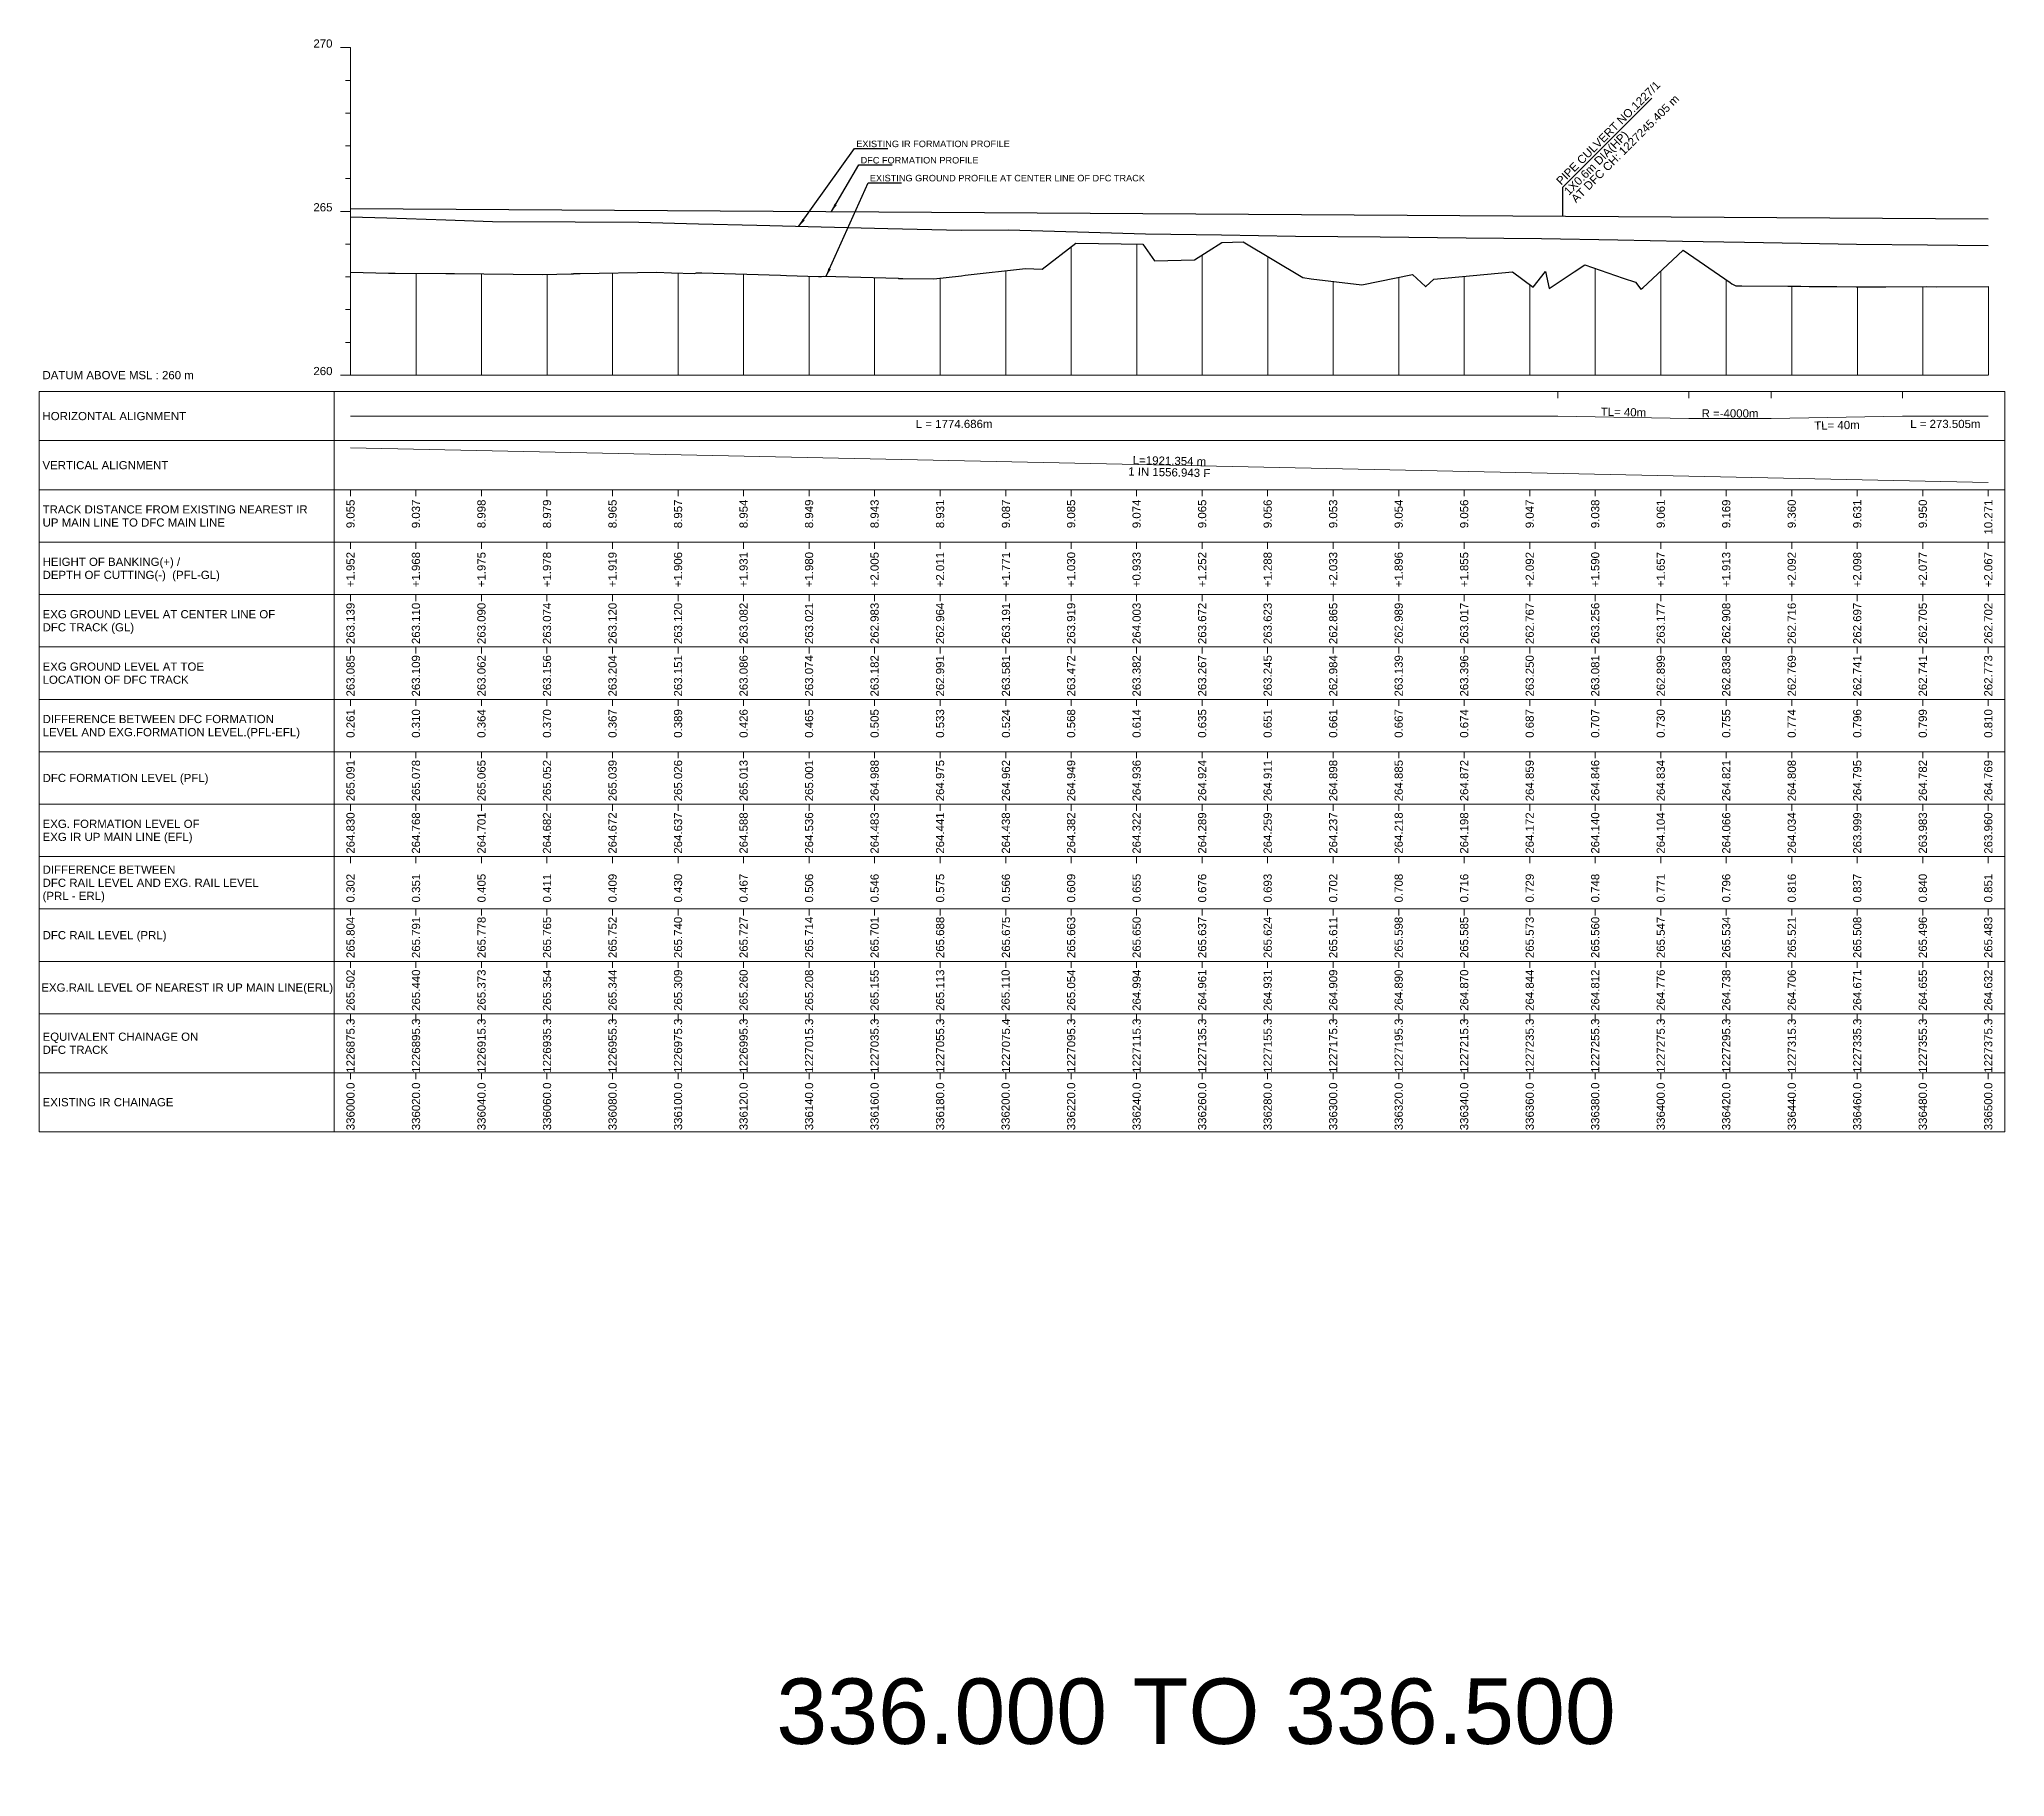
# Model space of a CAD drawing. Header units: metres. Extents: x 30905 to 43495, y -2428 to -1873.
# Drawn here: x 33905 to 34505, y -2428 to -1897 of the extents above; entities that cross this region are included whole.
import ezdxf
from ezdxf.enums import TextEntityAlignment as Align

# ---------------------------------------------------------------- set-up
doc = ezdxf.new("R2010")
doc.units = ezdxf.units.M
doc.header["$MEASUREMENT"] = 0
for name, color, linetype, lineweight in [('LS CUT FILL', 10, 'Continuous', 0), ('LS DATUM', 7, 'Continuous', 0), ('LS DATUM X', 7, 'Continuous', 0), ('LS DATUM Y', 7, 'Continuous', 0), ('LS DIFF. EXG.RL & PRO. RL', 10, 'Continuous', 0), ('LS DIFF. PFL & EFL', 10, 'Continuous', 0), ('LS EXG FL', 7, 'Continuous', 0), ('LS EXG GL', 7, 'Continuous', 0), ('LS EXG GL AT PRO TOE', 7, 'Continuous', 0), ('LS EXG IR CH', 7, 'Continuous', 0), ('LS EXG RL', 7, 'Continuous', 0), ('LS EXG. FL', 7, 'Continuous', 0), ('LS EXG. GL', 7, 'Continuous', 0), ('LS EXG. GL AT PRO. TOE', 7, 'Continuous', 0), ('LS EXG. IR CH', 7, 'Continuous', 0), ('LS EXG. RL', 7, 'Continuous', 0), ('LS FRAME', 7, 'Continuous', 0), ('LS HORIZONTAL ALIGNMENT', 10, 'Continuous', 0), ('LS PFL-EFL', 10, 'Continuous', 0), ('LS PRL-ERL', 10, 'Continuous', 0), ('LS PRO FL', 10, 'Continuous', 0), ('LS PRO. CUT & FILL', 10, 'Continuous', 0), ('LS PRO. DFCC CH', 10, 'Continuous', 0), ('LS PRO. FL', 10, 'Continuous', 0), ('LS PRO. RL', 10, 'Continuous', 0), ('LS PROFILE EXG FL', 7, 'Continuous', 25), ('LS PROFILE EXG GL', 7, 'Continuous', 30), ('LS PROFILE PRO FL', 1, 'Continuous', 30), ('LS TICKS', 7, 'Continuous', 0), ('LS TRACK CENTER', 10, 'Continuous', 0), ("LS TRACK CENTER's", 10, 'Continuous', 0), ('LS VERTICAL ALIGNMENT', 10, 'Continuous', 0), ('Profile Grid', 7, 'Continuous', 0)]:
    doc.layers.add(name, color=color, linetype=linetype, lineweight=lineweight)
doc.layers.add('LS DRAIN CULVERT', color=10, linetype='Continuous')
doc.layers.add('ref text', color=3, linetype='Continuous')
doc.styles.get("Standard").update_dxf_attribs({"font": 'arial.ttf'})
doc.styles.add('Style-Arial', font='arial.ttf')
doc.styles.add('StyleArial', font='arial.ttf')
doc.dimstyles.get("Standard").update_dxf_attribs({"dimtxt": 5, "dimasz": 0.18, "dimexe": 0.18, "dimexo": 0.0625, "dimgap": 0.09, "dimtad": 0, "dimtih": 1, "dimtoh": 1, "dimdec": 4, "dimzin": 0, "dimdsep": 46, "dimtxsty": 'Standard', "dimcen": 0.09, "dimadec": 0, "dimazin": 0, "dimtfac": 1, "dimtdec": 4, "dimtofl": 0, "dimtmove": 0, "dimatfit": 3, "dimfxl": 1, "dimtolj": 1, "dimtzin": 0, "dimarcsym": 0})

msp = doc.modelspace()

# ---------------------------------------------------------------- texts
at = {"layer": 'LS CUT FILL', "lineweight": 0, "style": 'Style-Arial'}
for s, p in [('+1.952', (34000, -2054)), ('+1.968', (34019.98, -2054)), ('+1.975', (34039.98, -2054)), ('+1.978', (34059.99, -2054)), ('+1.919', (34079.99, -2054)), ('+1.906', (34100, -2054)), ('+1.931', (34120, -2054)), ('+1.980', (34140, -2054)), ('+2.005', (34160, -2054)), ('+2.011', (34179.99, -2054)), ('+1.771', (34200.11, -2054)), ('+1.030', (34219.99, -2054)), ('+0.933', (34239.99, -2054)), ('+1.252', (34260, -2054)), ('+1.288', (34280, -2054)), ('+2.033', (34300, -2054)), ('+1.896', (34320, -2054)), ('+1.855', (34340, -2054)), ('+2.092', (34360, -2054)), ('+1.590', (34380, -2054)), ('+1.657', (34400, -2054)), ('+1.913', (34420, -2054)), ('+2.092', (34439.99, -2054)), ('+2.098', (34460, -2054)), ('+2.077', (34480, -2054)), ('+2.067', (34500.01, -2054))]:
    msp.add_text(s, height=2.5, rotation=90, dxfattribs=at).set_placement(p, align=Align.MIDDLE_RIGHT)
at = {"layer": 'LS DATUM', "color": 7, "style": 'StyleArial'}
msp.add_text('DATUM ABOVE MSL : 260 m', height=2.5, rotation=0.00003, dxfattribs=at).set_placement((33905.97, -2000), align=Align.MIDDLE_LEFT)
at = {"layer": 'LS DATUM Y', "color": 7, "lineweight": 0, "style": 'Style-Arial'}
for s, p in [('270', (33994.5, -1900)), ('270', (33994.5, -1900)), ('265', (33994.5, -1950)), ('260', (33994.5, -2000))]:
    msp.add_text(s, height=2.5, dxfattribs=at).set_placement(p, align=Align.RIGHT)
at = {"layer": 'LS DIFF. EXG.RL & PRO. RL', "color": 10, "style": 'StyleArial'}
for s, p in [('DIFFERENCE BETWEEN ', (33906, -2151)), ('DFC RAIL LEVEL AND EXG. RAIL LEVEL ', (33906, -2155)), ('(PRL - ERL)', (33906, -2159))]:
    msp.add_text(s, height=2.5, rotation=0.00003, dxfattribs=at).set_placement(p, align=Align.MIDDLE_LEFT)
at = {"layer": 'LS DIFF. PFL & EFL', "color": 10, "style": 'StyleArial'}
for s, p in [('DIFFERENCE BETWEEN DFC FORMATION ', (33906, -2105)), ('LEVEL AND EXG.FORMATION LEVEL.(PFL-EFL)', (33906, -2109))]:
    msp.add_text(s, height=2.5, rotation=0.00003, dxfattribs=at).set_placement(p, align=Align.MIDDLE_LEFT)
at = {"layer": 'LS DRAIN CULVERT'}
for s, p in [('PIPE CULVERT NO.1227/1', (34369.61, -1942.13)), ('AT DFC CH: 1227245.405 m', (34374.16, -1947.57)), ('1X0.6m DIA(HP)', (34371.96, -1945.28))]:
    msp.add_text(s, height=2.5, rotation=44.95988, dxfattribs=at).set_placement(p)
at = {"layer": 'LS EXG FL', "style": 'StyleArial'}
for s, p in [('EXG. FORMATION LEVEL OF', (33906, -2137)), ('EXG IR UP MAIN LINE (EFL)', (33906, -2141))]:
    msp.add_text(s, height=2.5, rotation=0.00003, dxfattribs=at).set_placement(p, align=Align.MIDDLE_LEFT)
at = {"layer": 'LS EXG GL', "lineweight": 0, "style": 'Style-Arial'}
for s, p in [('263.139', (34000, -2069.5)), ('263.110', (34019.98, -2069.5)), ('263.090', (34039.98, -2069.5)), ('263.074', (34059.99, -2069.5)), ('263.120', (34079.99, -2069.5)), ('263.120', (34100, -2069.5)), ('263.082', (34120, -2069.5)), ('263.021', (34140, -2069.5)), ('262.983', (34160, -2069.5)), ('262.964', (34179.99, -2069.5)), ('263.191', (34200.11, -2069.5)), ('263.919', (34219.99, -2069.5)), ('264.003', (34239.99, -2069.5)), ('263.672', (34260, -2069.5)), ('263.623', (34280, -2069.5)), ('262.865', (34300, -2069.5)), ('262.989', (34320, -2069.5)), ('263.017', (34340, -2069.5)), ('262.767', (34360, -2069.5)), ('263.256', (34380, -2069.5)), ('263.177', (34400, -2069.5)), ('262.908', (34420, -2069.5)), ('262.716', (34439.99, -2069.5)), ('262.697', (34460, -2069.5)), ('262.705', (34480, -2069.5)), ('262.702', (34500.01, -2069.5))]:
    msp.add_text(s, height=2.5, rotation=90, dxfattribs=at).set_placement(p, align=Align.MIDDLE_RIGHT)
at = {"layer": 'LS EXG GL AT PRO TOE', "color": 7, "style": 'StyleArial'}
for s, p in [('EXG GROUND LEVEL AT TOE', (33906, -2089)), ('LOCATION OF DFC TRACK', (33906, -2093))]:
    msp.add_text(s, height=2.5, rotation=0.00003, dxfattribs=at).set_placement(p, align=Align.MIDDLE_LEFT)
at = {"layer": 'LS EXG IR CH', "style": 'Style-Arial'}
for s, p in [('336000.0', (34000, -2216)), ('336020.0', (34020, -2216)), ('336040.0', (34040, -2216)), ('336060.0', (34060, -2216)), ('336080.0', (34080, -2216)), ('336100.0', (34100, -2216)), ('336120.0', (34120, -2216)), ('336140.0', (34140, -2216)), ('336160.0', (34160, -2216)), ('336180.0', (34180, -2216)), ('336200.0', (34200, -2216)), ('336220.0', (34220, -2216)), ('336240.0', (34240, -2216)), ('336260.0', (34260, -2216)), ('336280.0', (34280, -2216)), ('336300.0', (34300, -2216)), ('336320.0', (34320, -2216)), ('336340.0', (34340, -2216)), ('336360.0', (34360, -2216)), ('336380.0', (34380, -2216)), ('336400.0', (34400, -2216)), ('336420.0', (34420, -2216)), ('336440.0', (34440, -2216)), ('336460.0', (34460, -2216)), ('336480.0', (34480, -2216)), ('336500.0', (34500, -2216))]:
    msp.add_text(s, height=2.5, rotation=90, dxfattribs=at).set_placement(p, align=Align.MIDDLE_RIGHT)
at = {"layer": 'LS EXG RL', "style": 'Style-Arial'}
for s, p in [('265.502', (34000, -2181.5)), ('265.440', (34020, -2181.5)), ('265.373', (34040, -2181.5)), ('265.354', (34060, -2181.5)), ('265.344', (34080, -2181.5)), ('265.309', (34100, -2181.5)), ('265.260', (34120, -2181.5)), ('265.208', (34140, -2181.5)), ('265.155', (34160, -2181.5)), ('265.113', (34180, -2181.5)), ('265.110', (34200, -2181.5)), ('265.054', (34220, -2181.5)), ('264.994', (34240, -2181.5)), ('264.961', (34260, -2181.5)), ('264.931', (34280, -2181.5)), ('264.909', (34300, -2181.5)), ('264.890', (34320, -2181.5)), ('264.870', (34340, -2181.5)), ('264.844', (34360, -2181.5)), ('264.812', (34380, -2181.5)), ('264.776', (34400, -2181.5)), ('264.738', (34420, -2181.5)), ('264.706', (34440, -2181.5)), ('264.671', (34460, -2181.5)), ('264.655', (34480, -2181.5)), ('264.632', (34500, -2181.5))]:
    msp.add_text(s, height=2.5, rotation=90, dxfattribs=at).set_placement(p, align=Align.MIDDLE_RIGHT)
at = {"layer": 'LS EXG. FL'}
for s, p in [('264.830', (34000, -2133.5)), ('264.768', (34019.98, -2133.5)), ('264.701', (34039.98, -2133.5)), ('264.682', (34059.99, -2133.5)), ('264.672', (34079.99, -2133.5)), ('264.637', (34100, -2133.5)), ('264.588', (34120, -2133.5)), ('264.536', (34140, -2133.5)), ('264.483', (34160, -2133.5)), ('264.441', (34179.99, -2133.5)), ('264.438', (34200.09, -2133.5)), ('264.382', (34219.99, -2133.5)), ('264.322', (34239.99, -2133.5)), ('264.289', (34260, -2133.5)), ('264.259', (34280, -2133.5)), ('264.237', (34300, -2133.5)), ('264.218', (34320, -2133.5)), ('264.198', (34340, -2133.5)), ('264.172', (34360, -2133.5)), ('264.140', (34380, -2133.5)), ('264.104', (34400, -2133.5)), ('264.066', (34420.01, -2133.5)), ('264.034', (34440, -2133.5)), ('263.999', (34460.01, -2133.5)), ('263.983', (34480.01, -2133.5)), ('263.960', (34500.01, -2133.5))]:
    msp.add_text(s, height=2.5, rotation=90, dxfattribs=at).set_placement(p, align=Align.MIDDLE_RIGHT)
at = {"layer": 'LS EXG. GL', "color": 7, "style": 'StyleArial'}
for s, p in [('EXG GROUND LEVEL AT CENTER LINE OF ', (33906, -2073)), ('DFC TRACK (GL)', (33906, -2077))]:
    msp.add_text(s, height=2.5, rotation=0.00003, dxfattribs=at).set_placement(p, align=Align.MIDDLE_LEFT)
at = {"layer": 'LS EXG. GL AT PRO. TOE'}
for s, p in [('263.085', (34000, -2085.5)), ('263.109', (34019.98, -2085.5)), ('263.062', (34039.98, -2085.5)), ('263.156', (34059.99, -2085.5)), ('263.204', (34079.99, -2085.5)), ('263.151', (34100, -2085.5)), ('263.086', (34120, -2085.5)), ('263.074', (34140, -2085.5)), ('263.182', (34160, -2085.5)), ('262.991', (34179.99, -2085.5)), ('263.581', (34200.11, -2085.5)), ('263.472', (34219.99, -2085.5)), ('263.382', (34239.99, -2085.5)), ('263.267', (34260, -2085.5)), ('263.245', (34280, -2085.5)), ('262.984', (34300, -2085.5)), ('263.139', (34320, -2085.5)), ('263.396', (34340, -2085.5)), ('263.250', (34360, -2085.5)), ('263.081', (34380, -2085.5)), ('262.899', (34400, -2085.5)), ('262.838', (34420, -2085.5)), ('262.769', (34439.99, -2085.5)), ('262.741', (34460, -2085.5)), ('262.741', (34480, -2085.5)), ('262.773', (34500.01, -2085.5))]:
    msp.add_text(s, height=2.5, rotation=90, dxfattribs=at).set_placement(p, align=Align.MIDDLE_RIGHT)
at = {"layer": 'LS EXG. IR CH', "style": 'StyleArial'}
msp.add_text('EXISTING IR CHAINAGE', height=2.5, rotation=0.00003, dxfattribs=at).set_placement((33906, -2222), align=Align.MIDDLE_LEFT)
at = {"layer": 'LS EXG. RL', "style": 'StyleArial'}
msp.add_text('EXG.RAIL LEVEL OF NEAREST IR UP MAIN LINE(ERL)', height=2.5, rotation=0.00003, dxfattribs=at).set_placement((33905.61, -2187), align=Align.MIDDLE_LEFT)
at = {"layer": 'LS HORIZONTAL ALIGNMENT', "style": 'StyleArial'}
msp.add_text('HORIZONTAL ALIGNMENT', height=2.5, rotation=0.00003, dxfattribs=at).set_placement((33905.97, -2012.5), align=Align.MIDDLE_LEFT)
at = {"layer": 'LS HORIZONTAL ALIGNMENT', "lineweight": 0, "char_height": 2.5, "attachment_point": 5, "line_spacing_factor": 0.6, "style": 'Style-Arial'}
for insert, rotation in [((34388.62, -2011.31), 358.87214), ((34453.8, -2015.31), 1.12786)]:
    msp.add_mtext('TL= 40m', dxfattribs=dict(at, insert=insert, rotation=rotation))
for s, insert in [('L = 1774.686m', (34184.29, -2014.92)), ('R =-4000m', (34421.17, -2011.7)), ('L = 273.505m', (34486.89, -2014.92))]:
    msp.add_mtext(s, dxfattribs=dict(at, insert=insert))
at = {"layer": 'LS PFL-EFL'}
for s, p in [('0.261', (34000, -2102)), ('0.310', (34019.98, -2102)), ('0.364', (34039.98, -2102)), ('0.370', (34059.99, -2102)), ('0.367', (34079.99, -2102)), ('0.389', (34100, -2102)), ('0.426', (34120, -2102)), ('0.465', (34140, -2102)), ('0.505', (34160, -2102)), ('0.533', (34179.99, -2102)), ('0.524', (34200.11, -2102)), ('0.568', (34219.99, -2102)), ('0.614', (34239.99, -2102)), ('0.635', (34260, -2102)), ('0.651', (34280, -2102)), ('0.661', (34300, -2102)), ('0.667', (34320, -2102)), ('0.674', (34340, -2102)), ('0.687', (34360, -2102)), ('0.707', (34380, -2102)), ('0.730', (34400, -2102)), ('0.755', (34420, -2102)), ('0.774', (34439.99, -2102)), ('0.796', (34460, -2102)), ('0.799', (34480, -2102)), ('0.810', (34500.01, -2102))]:
    msp.add_text(s, height=2.5, rotation=90, dxfattribs=at).set_placement(p, align=Align.MIDDLE_RIGHT)
at = {"layer": 'LS PRL-ERL'}
for s, p in [('0.302', (34001.25, -2161)), ('0.351', (34021.25, -2161)), ('0.405', (34041.25, -2161)), ('0.411', (34061.25, -2161)), ('0.409', (34081.25, -2161)), ('0.430', (34101.25, -2161)), ('0.467', (34121.25, -2161)), ('0.506', (34141.25, -2161)), ('0.546', (34161.25, -2161)), ('0.575', (34181.25, -2161)), ('0.566', (34201.35, -2161)), ('0.609', (34221.25, -2161)), ('0.655', (34241.25, -2161)), ('0.676', (34261.25, -2161)), ('0.693', (34281.25, -2161)), ('0.702', (34301.25, -2161)), ('0.708', (34321.25, -2161)), ('0.716', (34341.25, -2161)), ('0.729', (34361.25, -2161)), ('0.748', (34381.25, -2161)), ('0.771', (34401.25, -2161)), ('0.796', (34421.25, -2161)), ('0.816', (34441.25, -2161)), ('0.837', (34461.25, -2161)), ('0.840', (34481.25, -2161)), ('0.851', (34501.25, -2161))]:
    msp.add_text(s, height=2.5, rotation=90, dxfattribs=at).set_placement(p)
at = {"layer": 'LS PRO FL', "lineweight": 0, "style": 'Style-Arial'}
for s, p in [('265.091', (34000, -2117.5)), ('265.078', (34019.98, -2117.5)), ('265.065', (34039.98, -2117.5)), ('265.052', (34059.99, -2117.5)), ('265.039', (34079.99, -2117.5)), ('265.026', (34100, -2117.5)), ('265.013', (34120, -2117.5)), ('265.001', (34140, -2117.5)), ('264.988', (34160, -2117.5)), ('264.975', (34179.99, -2117.5)), ('264.962', (34200.11, -2117.5)), ('264.949', (34219.99, -2117.5)), ('264.936', (34239.99, -2117.5)), ('264.924', (34260, -2117.5)), ('264.911', (34280, -2117.5)), ('264.898', (34300, -2117.5)), ('264.885', (34320, -2117.5)), ('264.872', (34340, -2117.5)), ('264.859', (34360, -2117.5)), ('264.846', (34380, -2117.5)), ('264.834', (34400, -2117.5)), ('264.821', (34420, -2117.5)), ('264.808', (34439.99, -2117.5)), ('264.795', (34460, -2117.5)), ('264.782', (34480, -2117.5)), ('264.769', (34500.01, -2117.5))]:
    msp.add_text(s, height=2.5, rotation=90, dxfattribs=at).set_placement(p, align=Align.MIDDLE_RIGHT)
at = {"layer": 'LS PRO. CUT & FILL', "color": 10, "style": 'StyleArial'}
for s, p in [('HEIGHT OF BANKING(+) /', (33906, -2057)), ('DEPTH OF CUTTING(-)  (PFL-GL)', (33906, -2061))]:
    msp.add_text(s, height=2.5, rotation=0.00003, dxfattribs=at).set_placement(p, align=Align.MIDDLE_LEFT)
at = {"layer": 'LS PRO. DFCC CH', "color": 10, "style": 'Style-Arial'}
for s, p in [('EQUIVALENT CHAINAGE ON ', (33906, -2202)), ('DFC TRACK', (33906, -2206))]:
    msp.add_text(s, height=2.5, rotation=0.00003, dxfattribs=at).set_placement(p, align=Align.MIDDLE_LEFT)
at = {"layer": 'LS PRO. DFCC CH'}
for s, p in [('1226875.3', (34001.25, -2213)), ('1226895.3', (34021.25, -2213)), ('1226915.3', (34041.25, -2213)), ('1226935.3', (34061.25, -2213)), ('1226955.3', (34081.25, -2213)), ('1226975.3', (34101.25, -2213)), ('1226995.3', (34121.25, -2213)), ('1227015.3', (34141.25, -2213)), ('1227035.3', (34161.25, -2213)), ('1227055.3', (34181.25, -2213)), ('1227075.4', (34201.35, -2213)), ('1227095.3', (34221.25, -2213)), ('1227115.3', (34241.25, -2213)), ('1227135.3', (34261.25, -2213)), ('1227155.3', (34281.25, -2213)), ('1227175.3', (34301.25, -2213)), ('1227195.3', (34321.25, -2213)), ('1227215.3', (34341.25, -2213)), ('1227235.3', (34361.25, -2213)), ('1227255.3', (34381.25, -2213)), ('1227275.3', (34401.25, -2213)), ('1227295.3', (34421.25, -2213)), ('1227315.3', (34441.25, -2213)), ('1227335.3', (34461.25, -2213)), ('1227355.3', (34481.25, -2213)), ('1227375.3', (34501.25, -2213))]:
    msp.add_text(s, height=2.5, rotation=90, dxfattribs=at).set_placement(p)
at = {"layer": 'LS PRO. FL', "color": 10, "style": 'StyleArial'}
msp.add_text('DFC FORMATION LEVEL (PFL) ', height=2.5, rotation=0.00003, dxfattribs=at).set_placement((33906, -2123), align=Align.MIDDLE_LEFT)
at = {"layer": 'LS PRO. RL'}
for s, p in [('265.804', (34001.25, -2178)), ('265.791', (34021.25, -2178)), ('265.778', (34041.25, -2178)), ('265.765', (34061.25, -2178)), ('265.752', (34081.25, -2178)), ('265.740', (34101.25, -2178)), ('265.727', (34121.25, -2178)), ('265.714', (34141.25, -2178)), ('265.701', (34161.25, -2178)), ('265.688', (34181.25, -2178)), ('265.675', (34201.35, -2178)), ('265.663', (34221.25, -2178)), ('265.650', (34241.25, -2178)), ('265.637', (34261.25, -2178)), ('265.624', (34281.25, -2178)), ('265.611', (34301.25, -2178)), ('265.598', (34321.25, -2178)), ('265.585', (34341.25, -2178)), ('265.573', (34361.25, -2178)), ('265.560', (34381.25, -2178)), ('265.547', (34401.25, -2178)), ('265.534', (34421.25, -2178)), ('265.521', (34441.25, -2178)), ('265.508', (34461.25, -2178)), ('265.496', (34481.25, -2178)), ('265.483', (34501.25, -2178))]:
    msp.add_text(s, height=2.5, rotation=90, dxfattribs=at).set_placement(p)
at = {"layer": 'LS PRO. RL', "color": 10, "style": 'StyleArial'}
msp.add_text('DFC RAIL LEVEL (PRL)', height=2.5, rotation=0.00003, dxfattribs=at).set_placement((33906, -2171), align=Align.MIDDLE_LEFT)
at = {"layer": 'LS PROFILE EXG FL', "color": 7, "linetype": 'Continuous', "lineweight": 0, "style": 'Style-Arial'}
msp.add_text('EXISTING IR FORMATION PROFILE', height=2, dxfattribs=at).set_placement((34154.41, -1930.39))
at = {"layer": 'LS PROFILE EXG GL', "color": 7, "lineweight": 0, "style": 'Style-Arial'}
msp.add_text('EXISTING GROUND PROFILE AT CENTER LINE OF DFC TRACK', height=2, dxfattribs=at).set_placement((34158.56, -1940.85, 0))
at = {"layer": 'LS PROFILE PRO FL', "style": 'Style-Arial'}
msp.add_text(' DFC FORMATION PROFILE', height=2, dxfattribs=at).set_placement((34154.96, -1935.38, 0))
at = {"layer": 'LS TRACK CENTER'}
for s, p in [('9.055', (34000, -2038)), ('9.037', (34019.98, -2038)), ('8.998', (34039.98, -2038)), ('8.979', (34059.99, -2038)), ('8.965', (34079.99, -2038)), ('8.957', (34100, -2038)), ('8.954', (34120, -2038)), ('8.949', (34140, -2038)), ('8.943', (34160, -2038)), ('8.931', (34179.99, -2038)), ('9.087', (34200.11, -2038)), ('9.085', (34219.99, -2038)), ('9.074', (34239.99, -2038)), ('9.065', (34260, -2038)), ('9.056', (34280, -2038)), ('9.053', (34300, -2038)), ('9.054', (34320, -2038)), ('9.056', (34340, -2038)), ('9.047', (34360, -2038)), ('9.038', (34380, -2038)), ('9.061', (34400, -2038)), ('9.169', (34420, -2038)), ('9.360', (34439.99, -2038)), ('9.631', (34460, -2038)), ('9.950', (34480, -2038)), ('10.271', (34500.01, -2038))]:
    msp.add_text(s, height=2.5, rotation=90, dxfattribs=at).set_placement(p, align=Align.MIDDLE_RIGHT)
at = {"layer": "LS TRACK CENTER's", "color": 10, "style": 'StyleArial'}
for s, p in [('TRACK DISTANCE FROM EXISTING NEAREST IR ', (33906, -2041)), ('UP MAIN LINE TO DFC MAIN LINE', (33906, -2045))]:
    msp.add_text(s, height=2.5, rotation=0.00003, dxfattribs=at).set_placement(p, align=Align.MIDDLE_LEFT)
at = {"layer": 'LS VERTICAL ALIGNMENT', "style": 'StyleArial'}
msp.add_text('VERTICAL ALIGNMENT', height=2.5, rotation=0.00003, dxfattribs=at).set_placement((33905.97, -2027.5), align=Align.MIDDLE_LEFT)
at = {"layer": 'LS VERTICAL ALIGNMENT', "lineweight": 0, "insert": (34250, -2027.92), "char_height": 2.5, "attachment_point": 5, "rotation": 358.79698, "line_spacing_factor": 0.84, "style": 'Style-Arial'}
msp.add_mtext('L=1921.354 m\\P1 IN 1556.943 F', dxfattribs=at)
at = {"layer": 'ref text', "color": 3, "insert": (34130, -2418.23), "char_height": 20, "width": 256.3165, "attachment_point": 7, "bg_fill": 3, "box_fill_scale": 1.5, "bg_fill_color": 256, "bg_fill_transparency": 0}
msp.add_mtext('\\pxt8;336.000 TO 336.500', dxfattribs=at)

# ---------------------------------------------------------------- linework, layer by layer
at = {"layer": 'LS DATUM X', "color": 7, "linetype": 'Continuous', "lineweight": 0}
msp.add_line((34000, -2000), (34500.01, -2000), dxfattribs=at)
at = {"layer": 'LS DATUM Y', "color": 7, "linetype": 'Continuous', "lineweight": 0}
for p, q in [((33997, -1900), (34000, -1900)), ((33997, -1900), (34000, -1900)), ((34000, -2000), (34000, -1900)), ((33998.5, -1910), (34000, -1910)), ((33998.5, -1920), (34000, -1920)), ((33998.5, -1930), (34000, -1930)), ((33998.5, -1940), (34000, -1940)), ((33997, -1950), (34000, -1950)), ((33998.5, -1960), (34000, -1960)), ((33998.5, -1970), (34000, -1970)), ((33998.5, -1980), (34000, -1980)), ((33998.5, -1990), (34000, -1990)), ((33997, -2000), (34000, -2000))]:
    msp.add_line(p, q, dxfattribs=at)
at = {"layer": 'LS DRAIN CULVERT'}
msp.add_lwpolyline([(34397.32, -1915.41), (34370, -1942.74), (34370, -1951.47)], dxfattribs=at)
at = {"layer": 'LS FRAME'}
for points in [[(33995, -2231), (33905, -2231), (33905, -2005)], [(33905, -2005), (33995, -2005)], [(33995, -2020), (33905, -2020)], [(33995, -2035), (33905, -2035)], [(33995, -2051), (33905, -2051)], [(33905, -2051), (33995, -2051)], [(33995, -2067), (33905, -2067)], [(33905, -2067), (33995, -2067)], [(33995, -2083), (33905, -2083)], [(33905, -2083), (33995, -2083)], [(33995, -2099), (33905, -2099)], [(33995, -2115), (33905, -2115)], [(33905, -2115), (33995, -2115)], [(33995, -2131), (33905, -2131)], [(33905, -2131), (33995, -2131)], [(33995, -2147), (33905, -2147)], [(33905, -2147), (33995, -2147)], [(33995, -2163), (33905, -2163)], [(33905, -2163), (33995, -2163)], [(33995, -2179), (33905, -2179)], [(33995, -2195), (33905, -2195)], [(33995, -2213), (33905, -2213)]]:
    msp.add_lwpolyline(points, dxfattribs=at)
at = {"layer": 'LS FRAME', "color": 7, "linetype": 'Continuous', "lineweight": 0, "flags": 128}
for points in [[(33995, -2020), (34505.01, -2020), (34505.01, -2005), (33995, -2005), (33995, -2020)], [(33995, -2035), (34505.01, -2035), (34505.01, -2020), (33995, -2020), (33995, -2035)], [(33995, -2051), (34505.01, -2051), (34505.01, -2035), (33995, -2035), (33995, -2051)], [(33995, -2067), (34505.01, -2067), (34505.01, -2051), (33995, -2051), (33995, -2067)], [(33995, -2083), (34505.01, -2083), (34505.01, -2067), (33995, -2067), (33995, -2083)], [(33995, -2099), (34505.01, -2099), (34505.01, -2083), (33995, -2083), (33995, -2099)], [(33995, -2115), (34505.01, -2115), (34505.01, -2099), (33995, -2099), (33995, -2115)], [(33995, -2131), (34505.01, -2131), (34505.01, -2115), (33995, -2115), (33995, -2131)], [(33995, -2147), (34505.01, -2147), (34505.01, -2131), (33995, -2131), (33995, -2147)], [(33995, -2163), (34505.01, -2163), (34505.01, -2147), (33995, -2147), (33995, -2163)], [(33995, -2179), (34505.01, -2179), (34505.01, -2163), (33995, -2163), (33995, -2179)], [(33995, -2195), (34505.01, -2195), (34505.01, -2179), (33995, -2179), (33995, -2195)], [(33995, -2213), (34505.01, -2213), (34505.01, -2195), (33995, -2195), (33995, -2213)], [(33995, -2231), (34505.01, -2231), (34505.01, -2213), (33995, -2213), (33995, -2231)]]:
    msp.add_lwpolyline(points, close=True, dxfattribs=at)
at = {"layer": 'LS FRAME', "color": 7, "linetype": 'Continuous', "lineweight": 0}
msp.add_3dface([(33995, -2099), (33915, -2099), (33915, -2099)], dxfattribs=at)
at = {"layer": 'LS HORIZONTAL ALIGNMENT', "lineweight": 0, "flags": 128}
msp.add_lwpolyline([(34000, -2012.5), (34368.58, -2012.5), (34368.58, -2012.5), (34408.58, -2013.29), (34408.58, -2013.29), (34433.77, -2013.29), (34433.77, -2013.29), (34473.77, -2012.5), (34473.77, -2012.5), (34500.01, -2012.5)], dxfattribs=at)
at = {"layer": 'LS PROFILE EXG FL'}
msp.add_lwpolyline([(34000, -1951.7), (34011.07, -1952.02), (34029.12, -1952.62), (34043.32, -1953.1), (34068.57, -1953.22), (34087.99, -1953.32), (34106.25, -1953.78), (34124.07, -1954.22), (34143.72, -1954.74), (34164.02, -1955.27), (34186.48, -1955.71), (34200.8, -1955.62), (34221.91, -1956.24), (34242.75, -1956.86), (34265.89, -1957.2), (34288.47, -1957.53), (34314.32, -1957.76), (34340.63, -1958.03), (34363.61, -1958.33), (34386.86, -1958.72), (34406.69, -1959.09), (34425.62, -1959.45), (34442.84, -1959.71), (34459.8, -1960.01), (34481.41, -1960.18), (34500, -1960.4)], dxfattribs=at)
at = {"layer": 'LS PROFILE EXG GL', "flags": 128}
msp.add_lwpolyline([(34000, -1968.61), (34011.62, -1968.83), (34013.62, -1968.84), (34029.12, -1968.99), (34031.71, -1969.02), (34058.58, -1969.29), (34058.61, -1969.29), (34067.35, -1969.12), (34068.04, -1969.03), (34068.18, -1969.01), (34069.11, -1969.01), (34069.39, -1969.01), (34070.13, -1969), (34093.41, -1968.53), (34097.96, -1968.74), (34105.04, -1968.93), (34105.67, -1968.74), (34107.29, -1968.8), (34131.26, -1969.51), (34133.1, -1969.61), (34142.93, -1969.86), (34143.75, -1969.88), (34144.39, -1969.75), (34167.18, -1970.36), (34167.31, -1970.51), (34168.59, -1970.48), (34178.14, -1970.55), (34186.49, -1969.69), (34187.69, -1969.48), (34206.08, -1967.42), (34211.12, -1967.65), (34221.41, -1959.71), (34235.33, -1959.87), (34241.92, -1960.01), (34245.45, -1965.14), (34257.64, -1964.78), (34265.99, -1959.48), (34272.57, -1959.32), (34290.78, -1970.23), (34293.28, -1970.56), (34308.77, -1972.39), (34324.2, -1969.25), (34328.21, -1972.9), (34328.26, -1972.9), (34330.7, -1970.69), (34354.76, -1968.47), (34361.1, -1973.15), (34364.84, -1968.41), (34365.9, -1973.52), (34373.58, -1968.46), (34376.8, -1966.34), (34388.58, -1970.37), (34392.29, -1971.58), (34393.89, -1973.8), (34394.18, -1973.63), (34394.54, -1973.33), (34403.58, -1964.88), (34406.88, -1961.81), (34406.88, -1961.81), (34421.17, -1971.73), (34421.68, -1972.08), (34422.68, -1972.65), (34422.94, -1972.73), (34424.76, -1972.72), (34438.77, -1972.83), (34442.78, -1972.86), (34445.32, -1972.91), (34453.77, -1972.98), (34459.66, -1973.03), (34463.37, -1973.04), (34468.77, -1973.01), (34481.16, -1972.95), (34484.34, -1973.04), (34500.03, -1972.98)], dxfattribs=at)
at = {"layer": 'LS PROFILE PRO FL'}
msp.add_line((34000, -1949.09), (34500.01, -1952.31), dxfattribs=at)
at = {"layer": 'LS TICKS', "color": 7, "linetype": 'Continuous', "lineweight": 0, "flags": 128}
for points in [[(34368.58, -2007), (34368.58, -2005)], [(34408.58, -2007), (34408.58, -2005)], [(34433.77, -2007), (34433.77, -2005)], [(34473.77, -2007), (34473.77, -2005)], [(34000, -2037), (34000, -2035)], [(34019.98, -2037), (34019.98, -2035)], [(34039.98, -2037), (34039.98, -2035)], [(34059.99, -2037), (34059.99, -2035)], [(34079.99, -2037), (34079.99, -2035)], [(34100, -2037), (34100, -2035)], [(34120, -2037), (34120, -2035)], [(34140, -2037), (34140, -2035)], [(34160, -2037), (34160, -2035)], [(34179.99, -2037), (34179.99, -2035)], [(34200.09, -2037), (34200.09, -2035)], [(34219.99, -2037), (34219.99, -2035)], [(34239.99, -2037), (34239.99, -2035)], [(34260, -2037), (34260, -2035)], [(34280, -2037), (34280, -2035)], [(34300, -2037), (34300, -2035)], [(34320, -2037), (34320, -2035)], [(34340, -2037), (34340, -2035)], [(34360, -2037), (34360, -2035)], [(34380, -2037), (34380, -2035)], [(34400, -2037), (34400, -2035)], [(34420.01, -2037), (34420.01, -2035)], [(34440, -2037), (34440, -2035)], [(34460.01, -2037), (34460.01, -2035)], [(34480.01, -2037), (34480.01, -2035)], [(34500.01, -2037), (34500.01, -2035)], [(34000, -2053), (34000, -2051)], [(34019.98, -2053), (34019.98, -2051)], [(34039.98, -2053), (34039.98, -2051)], [(34059.99, -2053), (34059.99, -2051)], [(34079.99, -2053), (34079.99, -2051)], [(34100, -2053), (34100, -2051)], [(34120, -2053), (34120, -2051)], [(34140, -2053), (34140, -2051)], [(34160, -2053), (34160, -2051)], [(34179.99, -2053), (34179.99, -2051)], [(34200.09, -2053), (34200.09, -2051)], [(34219.99, -2053), (34219.99, -2051)], [(34239.99, -2053), (34239.99, -2051)], [(34260, -2053), (34260, -2051)], [(34280, -2053), (34280, -2051)], [(34300, -2053), (34300, -2051)], [(34320, -2053), (34320, -2051)], [(34340, -2053), (34340, -2051)], [(34360, -2053), (34360, -2051)], [(34380, -2053), (34380, -2051)], [(34400, -2053), (34400, -2051)], [(34420.01, -2053), (34420.01, -2051)], [(34440, -2053), (34440, -2051)], [(34460.01, -2053), (34460.01, -2051)], [(34480.01, -2053), (34480.01, -2051)], [(34500.01, -2053), (34500.01, -2051)], [(34000, -2069), (34000, -2067)], [(34019.98, -2069), (34019.98, -2067)], [(34039.98, -2069), (34039.98, -2067)], [(34059.99, -2069), (34059.99, -2067)], [(34079.99, -2069), (34079.99, -2067)], [(34100, -2069), (34100, -2067)], [(34120, -2069), (34120, -2067)], [(34140, -2069), (34140, -2067)], [(34160, -2069), (34160, -2067)], [(34179.99, -2069), (34179.99, -2067)], [(34200.09, -2069), (34200.09, -2067)], [(34219.99, -2069), (34219.99, -2067)], [(34239.99, -2069), (34239.99, -2067)], [(34260, -2069), (34260, -2067)], [(34280, -2069), (34280, -2067)], [(34300, -2069), (34300, -2067)], [(34320, -2069), (34320, -2067)], [(34340, -2069), (34340, -2067)], [(34360, -2069), (34360, -2067)], [(34380, -2069), (34380, -2067)], [(34400, -2069), (34400, -2067)], [(34420.01, -2069), (34420.01, -2067)], [(34440, -2069), (34440, -2067)], [(34460.01, -2069), (34460.01, -2067)], [(34480.01, -2069), (34480.01, -2067)], [(34500.01, -2069), (34500.01, -2067)], [(34000, -2085), (34000, -2083)], [(34019.98, -2085), (34019.98, -2083)], [(34039.98, -2085), (34039.98, -2083)], [(34059.99, -2085), (34059.99, -2083)], [(34079.99, -2085), (34079.99, -2083)], [(34100, -2085), (34100, -2083)], [(34120, -2085), (34120, -2083)], [(34140, -2085), (34140, -2083)], [(34160, -2085), (34160, -2083)], [(34179.99, -2085), (34179.99, -2083)], [(34200.09, -2085), (34200.09, -2083)], [(34219.99, -2085), (34219.99, -2083)], [(34239.99, -2085), (34239.99, -2083)], [(34260, -2085), (34260, -2083)], [(34280, -2085), (34280, -2083)], [(34300, -2085), (34300, -2083)], [(34320, -2085), (34320, -2083)], [(34340, -2085), (34340, -2083)], [(34360, -2085), (34360, -2083)], [(34380, -2085), (34380, -2083)], [(34400, -2085), (34400, -2083)], [(34420.01, -2085), (34420.01, -2083)], [(34440, -2085), (34440, -2083)], [(34460.01, -2085), (34460.01, -2083)], [(34480.01, -2085), (34480.01, -2083)], [(34500.01, -2085), (34500.01, -2083)], [(34000, -2101), (34000, -2099)], [(34019.98, -2101), (34019.98, -2099)], [(34039.98, -2101), (34039.98, -2099)], [(34059.99, -2101), (34059.99, -2099)], [(34079.99, -2101), (34079.99, -2099)], [(34100, -2101), (34100, -2099)], [(34120, -2101), (34120, -2099)], [(34140, -2101), (34140, -2099)], [(34160, -2101), (34160, -2099)], [(34179.99, -2101), (34179.99, -2099)], [(34200.09, -2101), (34200.09, -2099)], [(34219.99, -2101), (34219.99, -2099)], [(34239.99, -2101), (34239.99, -2099)], [(34260, -2101), (34260, -2099)], [(34280, -2101), (34280, -2099)], [(34300, -2101), (34300, -2099)], [(34320, -2101), (34320, -2099)], [(34340, -2101), (34340, -2099)], [(34360, -2101), (34360, -2099)], [(34380, -2101), (34380, -2099)], [(34400, -2101), (34400, -2099)], [(34420.01, -2101), (34420.01, -2099)], [(34440, -2101), (34440, -2099)], [(34460.01, -2101), (34460.01, -2099)], [(34480.01, -2101), (34480.01, -2099)], [(34500.01, -2101), (34500.01, -2099)], [(34000, -2117), (34000, -2115)], [(34019.98, -2117), (34019.98, -2115)], [(34039.98, -2117), (34039.98, -2115)], [(34059.99, -2117), (34059.99, -2115)], [(34079.99, -2117), (34079.99, -2115)], [(34100, -2117), (34100, -2115)], [(34120, -2117), (34120, -2115)], [(34140, -2117), (34140, -2115)], [(34160, -2117), (34160, -2115)], [(34179.99, -2117), (34179.99, -2115)], [(34200.09, -2117), (34200.09, -2115)], [(34219.99, -2117), (34219.99, -2115)], [(34239.99, -2117), (34239.99, -2115)], [(34260, -2117), (34260, -2115)], [(34280, -2117), (34280, -2115)], [(34300, -2117), (34300, -2115)], [(34320, -2117), (34320, -2115)], [(34340, -2117), (34340, -2115)], [(34360, -2117), (34360, -2115)], [(34380, -2117), (34380, -2115)], [(34400, -2117), (34400, -2115)], [(34420.01, -2117), (34420.01, -2115)], [(34440, -2117), (34440, -2115)], [(34460.01, -2117), (34460.01, -2115)], [(34480.01, -2117), (34480.01, -2115)], [(34500.01, -2117), (34500.01, -2115)], [(34000, -2133), (34000, -2131)], [(34019.98, -2133), (34019.98, -2131)], [(34039.98, -2133), (34039.98, -2131)], [(34059.99, -2133), (34059.99, -2131)], [(34079.99, -2133), (34079.99, -2131)], [(34100, -2133), (34100, -2131)], [(34120, -2133), (34120, -2131)], [(34140, -2133), (34140, -2131)], [(34160, -2133), (34160, -2131)], [(34179.99, -2133), (34179.99, -2131)], [(34200.09, -2133), (34200.09, -2131)], [(34219.99, -2133), (34219.99, -2131)], [(34239.99, -2133), (34239.99, -2131)], [(34260, -2133), (34260, -2131)], [(34280, -2133), (34280, -2131)], [(34300, -2133), (34300, -2131)], [(34320, -2133), (34320, -2131)], [(34340, -2133), (34340, -2131)], [(34360, -2133), (34360, -2131)], [(34380, -2133), (34380, -2131)], [(34400, -2133), (34400, -2131)], [(34420.01, -2133), (34420.01, -2131)], [(34440, -2133), (34440, -2131)], [(34460.01, -2133), (34460.01, -2131)], [(34480.01, -2133), (34480.01, -2131)], [(34500.01, -2133), (34500.01, -2131)], [(34000, -2149), (34000, -2147)], [(34019.98, -2149), (34019.98, -2147)], [(34039.98, -2149), (34039.98, -2147)], [(34059.99, -2149), (34059.99, -2147)], [(34079.99, -2149), (34079.99, -2147)], [(34100, -2149), (34100, -2147)], [(34120, -2149), (34120, -2147)], [(34140, -2149), (34140, -2147)], [(34160, -2149), (34160, -2147)], [(34179.99, -2149), (34179.99, -2147)], [(34200.09, -2149), (34200.09, -2147)], [(34219.99, -2149), (34219.99, -2147)], [(34239.99, -2149), (34239.99, -2147)], [(34260, -2149), (34260, -2147)], [(34280, -2149), (34280, -2147)], [(34300, -2149), (34300, -2147)], [(34320, -2149), (34320, -2147)], [(34340, -2149), (34340, -2147)], [(34360, -2149), (34360, -2147)], [(34380, -2149), (34380, -2147)], [(34400, -2149), (34400, -2147)], [(34420.01, -2149), (34420.01, -2147)], [(34440, -2149), (34440, -2147)], [(34460.01, -2149), (34460.01, -2147)], [(34480.01, -2149), (34480.01, -2147)], [(34500.01, -2149), (34500.01, -2147)], [(34000, -2165), (34000, -2163)], [(34019.98, -2165), (34019.98, -2163)], [(34039.98, -2165), (34039.98, -2163)], [(34059.99, -2165), (34059.99, -2163)], [(34079.99, -2165), (34079.99, -2163)], [(34100, -2165), (34100, -2163)], [(34120, -2165), (34120, -2163)], [(34140, -2165), (34140, -2163)], [(34160, -2165), (34160, -2163)], [(34179.99, -2165), (34179.99, -2163)], [(34200.09, -2165), (34200.09, -2163)], [(34219.99, -2165), (34219.99, -2163)], [(34239.99, -2165), (34239.99, -2163)], [(34260, -2165), (34260, -2163)], [(34280, -2165), (34280, -2163)], [(34300, -2165), (34300, -2163)], [(34320, -2165), (34320, -2163)], [(34340, -2165), (34340, -2163)], [(34360, -2165), (34360, -2163)], [(34380, -2165), (34380, -2163)], [(34400, -2165), (34400, -2163)], [(34420.01, -2165), (34420.01, -2163)], [(34440, -2165), (34440, -2163)], [(34460.01, -2165), (34460.01, -2163)], [(34480.01, -2165), (34480.01, -2163)], [(34500.01, -2165), (34500.01, -2163)], [(34000, -2181), (34000, -2179)], [(34019.98, -2181), (34019.98, -2179)], [(34039.98, -2181), (34039.98, -2179)], [(34059.99, -2181), (34059.99, -2179)], [(34079.99, -2181), (34079.99, -2179)], [(34100, -2181), (34100, -2179)], [(34120, -2181), (34120, -2179)], [(34140, -2181), (34140, -2179)], [(34160, -2181), (34160, -2179)], [(34179.99, -2181), (34179.99, -2179)], [(34200.09, -2181), (34200.09, -2179)], [(34219.99, -2181), (34219.99, -2179)], [(34239.99, -2181), (34239.99, -2179)], [(34260, -2181), (34260, -2179)], [(34280, -2181), (34280, -2179)], [(34300, -2181), (34300, -2179)], [(34320, -2181), (34320, -2179)], [(34340, -2181), (34340, -2179)], [(34360, -2181), (34360, -2179)], [(34380, -2181), (34380, -2179)], [(34400, -2181), (34400, -2179)], [(34420.01, -2181), (34420.01, -2179)], [(34440, -2181), (34440, -2179)], [(34460.01, -2181), (34460.01, -2179)], [(34480.01, -2181), (34480.01, -2179)], [(34500.01, -2181), (34500.01, -2179)], [(34000, -2197), (34000, -2195)], [(34019.98, -2197), (34019.98, -2195)], [(34039.98, -2197), (34039.98, -2195)], [(34059.99, -2197), (34059.99, -2195)], [(34079.99, -2197), (34079.99, -2195)], [(34100, -2197), (34100, -2195)], [(34120, -2197), (34120, -2195)], [(34140, -2197), (34140, -2195)], [(34160, -2197), (34160, -2195)], [(34179.99, -2197), (34179.99, -2195)], [(34200.09, -2197), (34200.09, -2195)], [(34219.99, -2197), (34219.99, -2195)], [(34239.99, -2197), (34239.99, -2195)], [(34260, -2197), (34260, -2195)], [(34280, -2197), (34280, -2195)], [(34300, -2197), (34300, -2195)], [(34320, -2197), (34320, -2195)], [(34340, -2197), (34340, -2195)], [(34360, -2197), (34360, -2195)], [(34380, -2197), (34380, -2195)], [(34400, -2197), (34400, -2195)], [(34420.01, -2197), (34420.01, -2195)], [(34440, -2197), (34440, -2195)], [(34460.01, -2197), (34460.01, -2195)], [(34480.01, -2197), (34480.01, -2195)], [(34500.01, -2197), (34500.01, -2195)], [(34000, -2215), (34000, -2213)], [(34019.98, -2215), (34019.98, -2213)], [(34039.98, -2215), (34039.98, -2213)], [(34059.99, -2215), (34059.99, -2213)], [(34079.99, -2215), (34079.99, -2213)], [(34100, -2215), (34100, -2213)], [(34120, -2215), (34120, -2213)], [(34140, -2215), (34140, -2213)], [(34160, -2215), (34160, -2213)], [(34179.99, -2215), (34179.99, -2213)], [(34200.09, -2215), (34200.09, -2213)], [(34219.99, -2215), (34219.99, -2213)], [(34239.99, -2215), (34239.99, -2213)], [(34260, -2215), (34260, -2213)], [(34280, -2215), (34280, -2213)], [(34300, -2215), (34300, -2213)], [(34320, -2215), (34320, -2213)], [(34340, -2215), (34340, -2213)], [(34360, -2215), (34360, -2213)], [(34380, -2215), (34380, -2213)], [(34400, -2215), (34400, -2213)], [(34420.01, -2215), (34420.01, -2213)], [(34440, -2215), (34440, -2213)], [(34460.01, -2215), (34460.01, -2213)], [(34480.01, -2215), (34480.01, -2213)], [(34500.01, -2215), (34500.01, -2213)]]:
    msp.add_lwpolyline(points, dxfattribs=at)
at = {"layer": 'LS VERTICAL ALIGNMENT', "linetype": 'Continuous', "lineweight": 0, "flags": 128}
msp.add_lwpolyline([(34000, -2022.25), (34500.01, -2032.75)], dxfattribs=at)
at = {"layer": 'Profile Grid', "linetype": 'Continuous', "lineweight": 0, "flags": 128}
for points in [[(34220.02, -2000), (34220.02, -1960.79)], [(34240.02, -2000), (34240.02, -1959.97)], [(34000.02, -2000), (34000.02, -1966.5)], [(34260.02, -2000), (34260.02, -1963.27)], [(34280.02, -2000), (34280.02, -1963.79)], [(34380.02, -2000), (34380.02, -1967.44)], [(34020.01, -2000), (34020.01, -1968.9)], [(34040.01, -2000), (34040.01, -1969.1)], [(34060.02, -2000), (34060.02, -1969.26)], [(34080.02, -2000), (34080.02, -1968.8)], [(34100.02, -2000), (34100.02, -1968.8)], [(34120.02, -2000), (34120.02, -1969.18)], [(34140.02, -2000), (34140.02, -1969.79)], [(34160.02, -2000), (34160.02, -1970.17)], [(34180.02, -2000), (34180.02, -1970.36)], [(34200.12, -2000), (34200.12, -1968.09)], [(34300.02, -2000), (34300.02, -1971.35)], [(34320.02, -2000), (34320.02, -1970.1)], [(34340.02, -2000), (34340.02, -1969.83)], [(34360.02, -2000), (34360.02, -1972.35)], [(34400.02, -2000), (34400.02, -1968.2)], [(34420.03, -2000), (34420.03, -1970.93)], [(34440.02, -2000), (34440.02, -1972.84)], [(34460.03, -2000), (34460.03, -1973.03)], [(34480.03, -2000), (34480.03, -1972.95)], [(34500.03, -2000), (34500.03, -1972.98)]]:
    msp.add_lwpolyline(points, dxfattribs=at)

msp.set_redraw_order([(e.dxf.handle, doc.entitydb.next_handle()) for e in msp.query("TEXT MTEXT ATTDEF DIMENSION ARC_DIMENSION")])  # texts and dimensions are drawn at this point

# ---------------------------------------------------------------- leaders
at = {"layer": 'LS PROFILE EXG FL', "color": 7, "lineweight": -3}
msp.add_leader([(34136.89, -1954.56), (34153.9, -1930.85), (34164.04, -1930.85)], dimstyle='Standard', override={"dimasz": 2.5, "dimexe": 0.25, "dimexo": 0.25, "dimgap": 0.25, "dimtad": 0, "dimtih": 0, "dimtoh": 0, "dimzin": 11, "dimadec": 4, "dimazin": 3, "dimatfit": 1, "dimfrac": 2, "dimtolj": 0, "dimtzin": 11}, dxfattribs=at)
at = {"layer": 'LS PROFILE EXG GL', "color": 7, "lineweight": -3}
msp.add_leader([(34145.25, -1969.77, 0), (34158.05, -1941.31, 0), (34168.19, -1941.31, 0)], dimstyle='Standard', override={"dimasz": 2.5, "dimexe": 0.25, "dimexo": 0.25, "dimgap": 0.25, "dimtad": 0, "dimtih": 0, "dimtoh": 0, "dimzin": 11, "dimadec": 4, "dimazin": 3, "dimatfit": 1, "dimfrac": 2, "dimtolj": 0, "dimtzin": 11}, dxfattribs=at)
at = {"layer": 'LS PROFILE PRO FL', "lineweight": -3}
msp.add_leader([(34146.84, -1950.04, 0), (34155.24, -1935.83, 0), (34165.38, -1935.83, 0)], dimstyle='Standard', override={"dimasz": 2.5, "dimexe": 0.25, "dimexo": 0.25, "dimgap": 0.25, "dimtad": 0, "dimtih": 0, "dimtoh": 0, "dimzin": 11, "dimadec": 4, "dimazin": 3, "dimatfit": 1, "dimfrac": 2, "dimtolj": 0, "dimtzin": 11}, dxfattribs=at)

doc.saveas('drawing.dxf')
